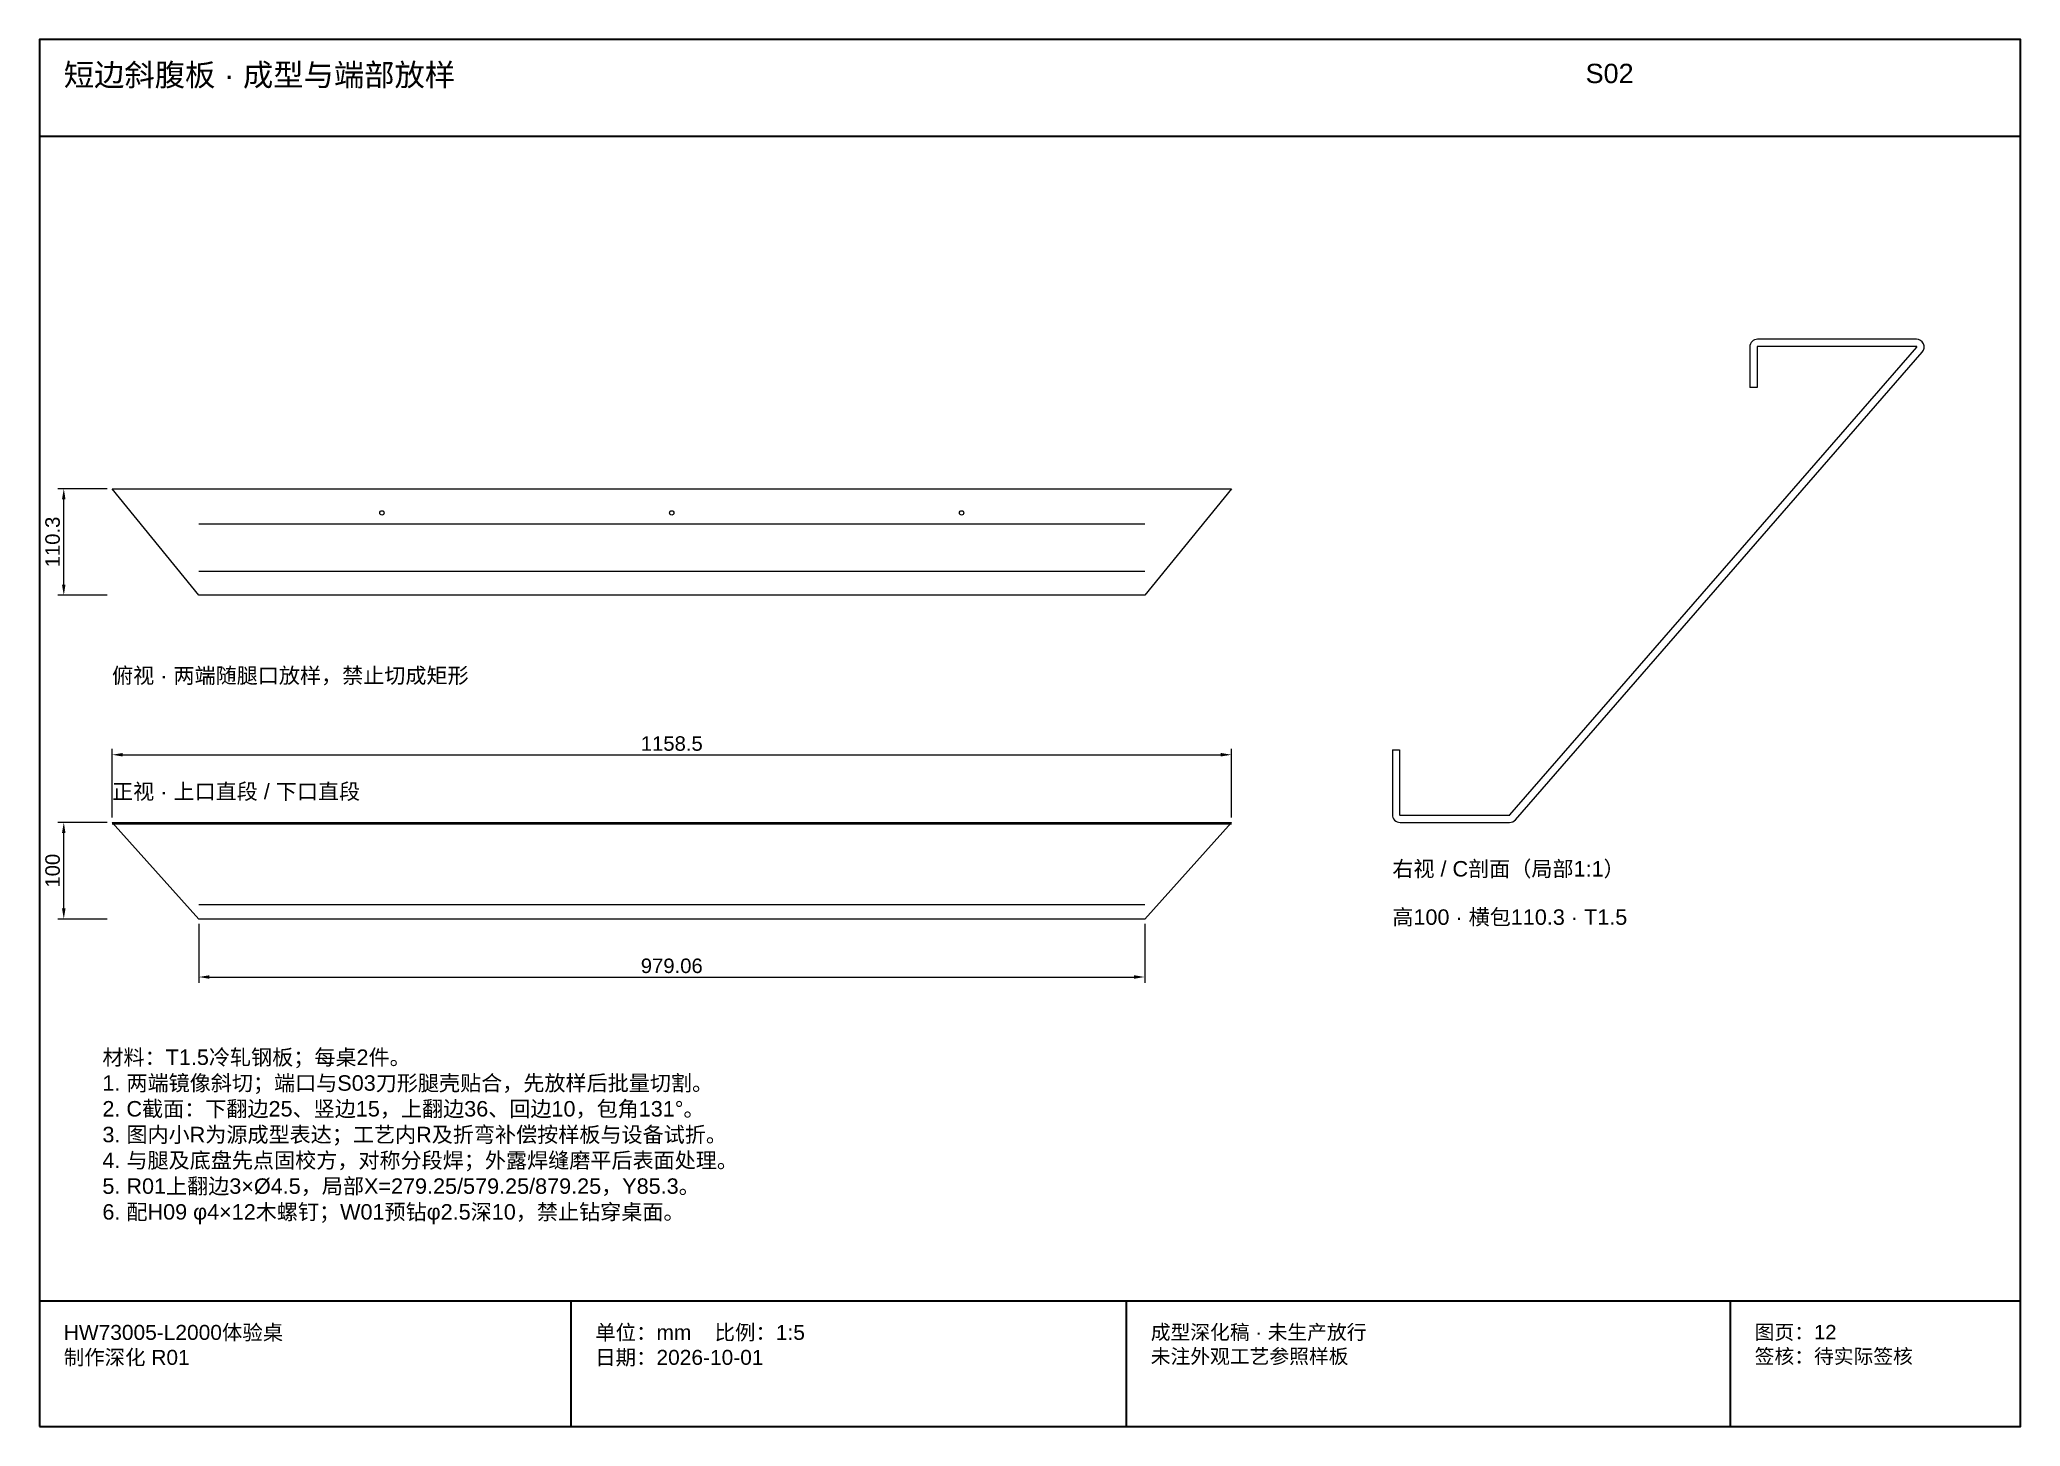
# Model space of a CAD drawing. Header units: millimetres. Extents: x 50 to 288830, y 0 to 4150.
# Drawn here: x 132025 to 134075, y 25 to 1460 of the extents above; entities that cross this region are included whole.
import ezdxf

# ---------------------------------------------------------------- set-up
doc = ezdxf.new("R2010")
doc.units = ezdxf.units.MM
doc.linetypes.add('DASHED', pattern=[1.524, 1.27, -0.254])
for name, color, linetype, lineweight in [('DIM', 7, 'Continuous', 13), ('FRAME', 7, 'Continuous', 35), ('HIDDEN', 8, 'DASHED', 13), ('NOTE', 7, 'Continuous', 18), ('OUTLINE', 7, 'Continuous', 25)]:
    doc.layers.add(name, color=color, linetype=linetype, lineweight=lineweight)
doc.styles.add('CN', font='Arial Unicode.ttf')
doc.dimstyles.new('D5', dxfattribs={"dimtxt": 15, "dimasz": 11, "dimexe": 6, "dimexo": 5, "dimgap": 4, "dimtad": 1, "dimdsep": 46, "dimtxsty": 'CN', "dimcen": 2.5, "dimclrd": 7, "dimclre": 7, "dimclrt": 7, "dimazin": 3, "dimtfac": 1, "dimtmove": 0, "dimatfit": 3})

msp = doc.modelspace()

# ---------------------------------------------------------------- texts
at = {"layer": 'NOTE', "attachment_point": 1, "style": 'CN'}
for s, insert, char_height, width in [('短边斜腹板 · 成型与端部放样', (132050, 1435), 23, 1550), ('S02', (133625, 1435), 20, 450), ('俯视 · 两端随腿口放样，禁止切成矩形', (132100, 810), 16, 1200), ('正视 · 上口直段 / 下口直段', (132100, 690), 16, 750), ('右视 / C剖面（局部1:1）', (133425, 610), 16, 575), ('高100 · 横包110.3 · T1.5', (133425, 560), 16, 600), ('材料：T1.5冷轧钢板；每桌2件。\\P1. 两端镜像斜切；端口与S03刀形腿壳贴合，先放样后批量切割。\\P2. C截面：下翻边25、竖边15，上翻边36、回边10，包角131°。\\P3. 图内小R为源成型表达；工艺内R及折弯补偿按样板与设备试折。\\P4. 与腿及底盘先点固校方，对称分段焊；外露焊缝磨平后表面处理。\\P5. R01上翻边3×Ø4.5，局部X=279.25/579.25/879.25，Y85.3。\\P6. 配H09 φ4×12木螺钉；W01预钻φ2.5深10，禁止钻穿桌面。', (132090, 415), 16, 1250), ('HW73005-L2000体验桌\\P制作深化 R01', (132050, 130), 15.5, 500), ('单位：mm    比例：1:5\\P日期：2026-10-01', (132600, 130), 15.5, 525), ('成型深化稿 · 未生产放行\\P未注外观工艺参照样板', (133175, 130), 15, 575), ('图页：12\\P签核：待实际签核', (133800, 130), 15, 275)]:
    msp.add_mtext(s, dxfattribs=dict(at, insert=insert, char_height=char_height, width=width))

# ---------------------------------------------------------------- dimensions: what is measured, and where the dimension line sits
at = {"layer": 'DIM'}
for base, p1, p2 in [((132050, 885), (132100, 885), (132100, 995.3)), ((132050, 550), (132100, 550), (132100, 650))]:
    msp.add_linear_dim(base=base, p1=p1, p2=p2, angle=90, dimstyle='D5', dxfattribs=at).render()
for base, p1, p2 in [((132100, 720), (132100, 650), (133258.5, 650)), ((132189.722, 490), (132189.722, 550), (133168.778, 550))]:
    msp.add_linear_dim(base=base, p1=p1, p2=p2, dimstyle='D5', dxfattribs=at).render()

# ---------------------------------------------------------------- linework, layer by layer
at = {"layer": 'FRAME'}
for p, q in [((132025, 1360), (134075, 1360)), ((132025, 155), (134075, 155)), ((132575, 25), (132575, 155)), ((133150, 25), (133150, 155)), ((133775, 25), (133775, 155))]:
    msp.add_line(p, q, dxfattribs=at)
msp.add_lwpolyline([(132025, 25), (134075, 25), (134075, 1460), (132025, 1460)], close=True, dxfattribs=at)
at = {"layer": 'HIDDEN'}
for p, q in [((132189.722, 959), (133168.778, 959)), ((132189.722, 910), (133168.778, 910)), ((132189.722, 565), (133168.778, 565))]:
    msp.add_line(p, q, dxfattribs=at)
at = {"layer": 'OUTLINE'}
for p, q in [((133967.436, 1150), (133803, 1150)), ((133546.733, 657.672), (133967.813, 1141.672)), ((133552.392, 652.749), (133973.472, 1136.749)), ((133795, 1142), (133795, 1100)), ((133802.5, 1142), (133802.5, 1100)), ((133967.436, 1142.5), (133803, 1142.5)), ((133802.5, 1100), (133795, 1100)), ((133425, 725), (133425, 658)), ((133425, 725), (133432.5, 725)), ((133432.5, 725), (133432.5, 658)), ((133433, 657.5), (133546.356, 657.5)), ((132100, 648.5), (133258.5, 648.5)), ((133433, 650), (133546.356, 650))]:
    msp.add_line(p, q, dxfattribs=at)
for points in [[(132100, 995.3), (133258.5, 995.3), (133168.778, 885), (132189.722, 885)], [(132100, 650), (133258.5, 650), (133168.778, 550), (132189.722, 550)]]:
    msp.add_lwpolyline(points, close=True, dxfattribs=at)
for centre in [(132379.25, 970.3), (132679.25, 970.3), (132979.25, 970.3)]:
    msp.add_circle(centre, 2.25, dxfattribs=at)
for centre, radius, start, end in [((133803, 1142), 8, 90, 180), ((133967.436, 1142), 8, 319, 90), ((133803, 1142), 0.5, 90.007942, 180.026214), ((133967.436, 1142), 0.5, 318.983829, 90.000352), ((133433, 658), 8, 179.999788, 270.000212), ((133433, 658), 0.5, 179.990861, 270.026214), ((133546.357, 657.999), 0.498, 269.911409, 319.054901), ((133546.356, 657.999), 7.999, 269.997638, 318.979552)]:
    msp.add_arc(centre, radius, start, end, dxfattribs=at)

msp.set_redraw_order([(e.dxf.handle, doc.entitydb.next_handle()) for e in msp.query("TEXT MTEXT ATTDEF DIMENSION ARC_DIMENSION")])  # texts and dimensions are drawn at this point

doc.saveas('drawing.dxf')
